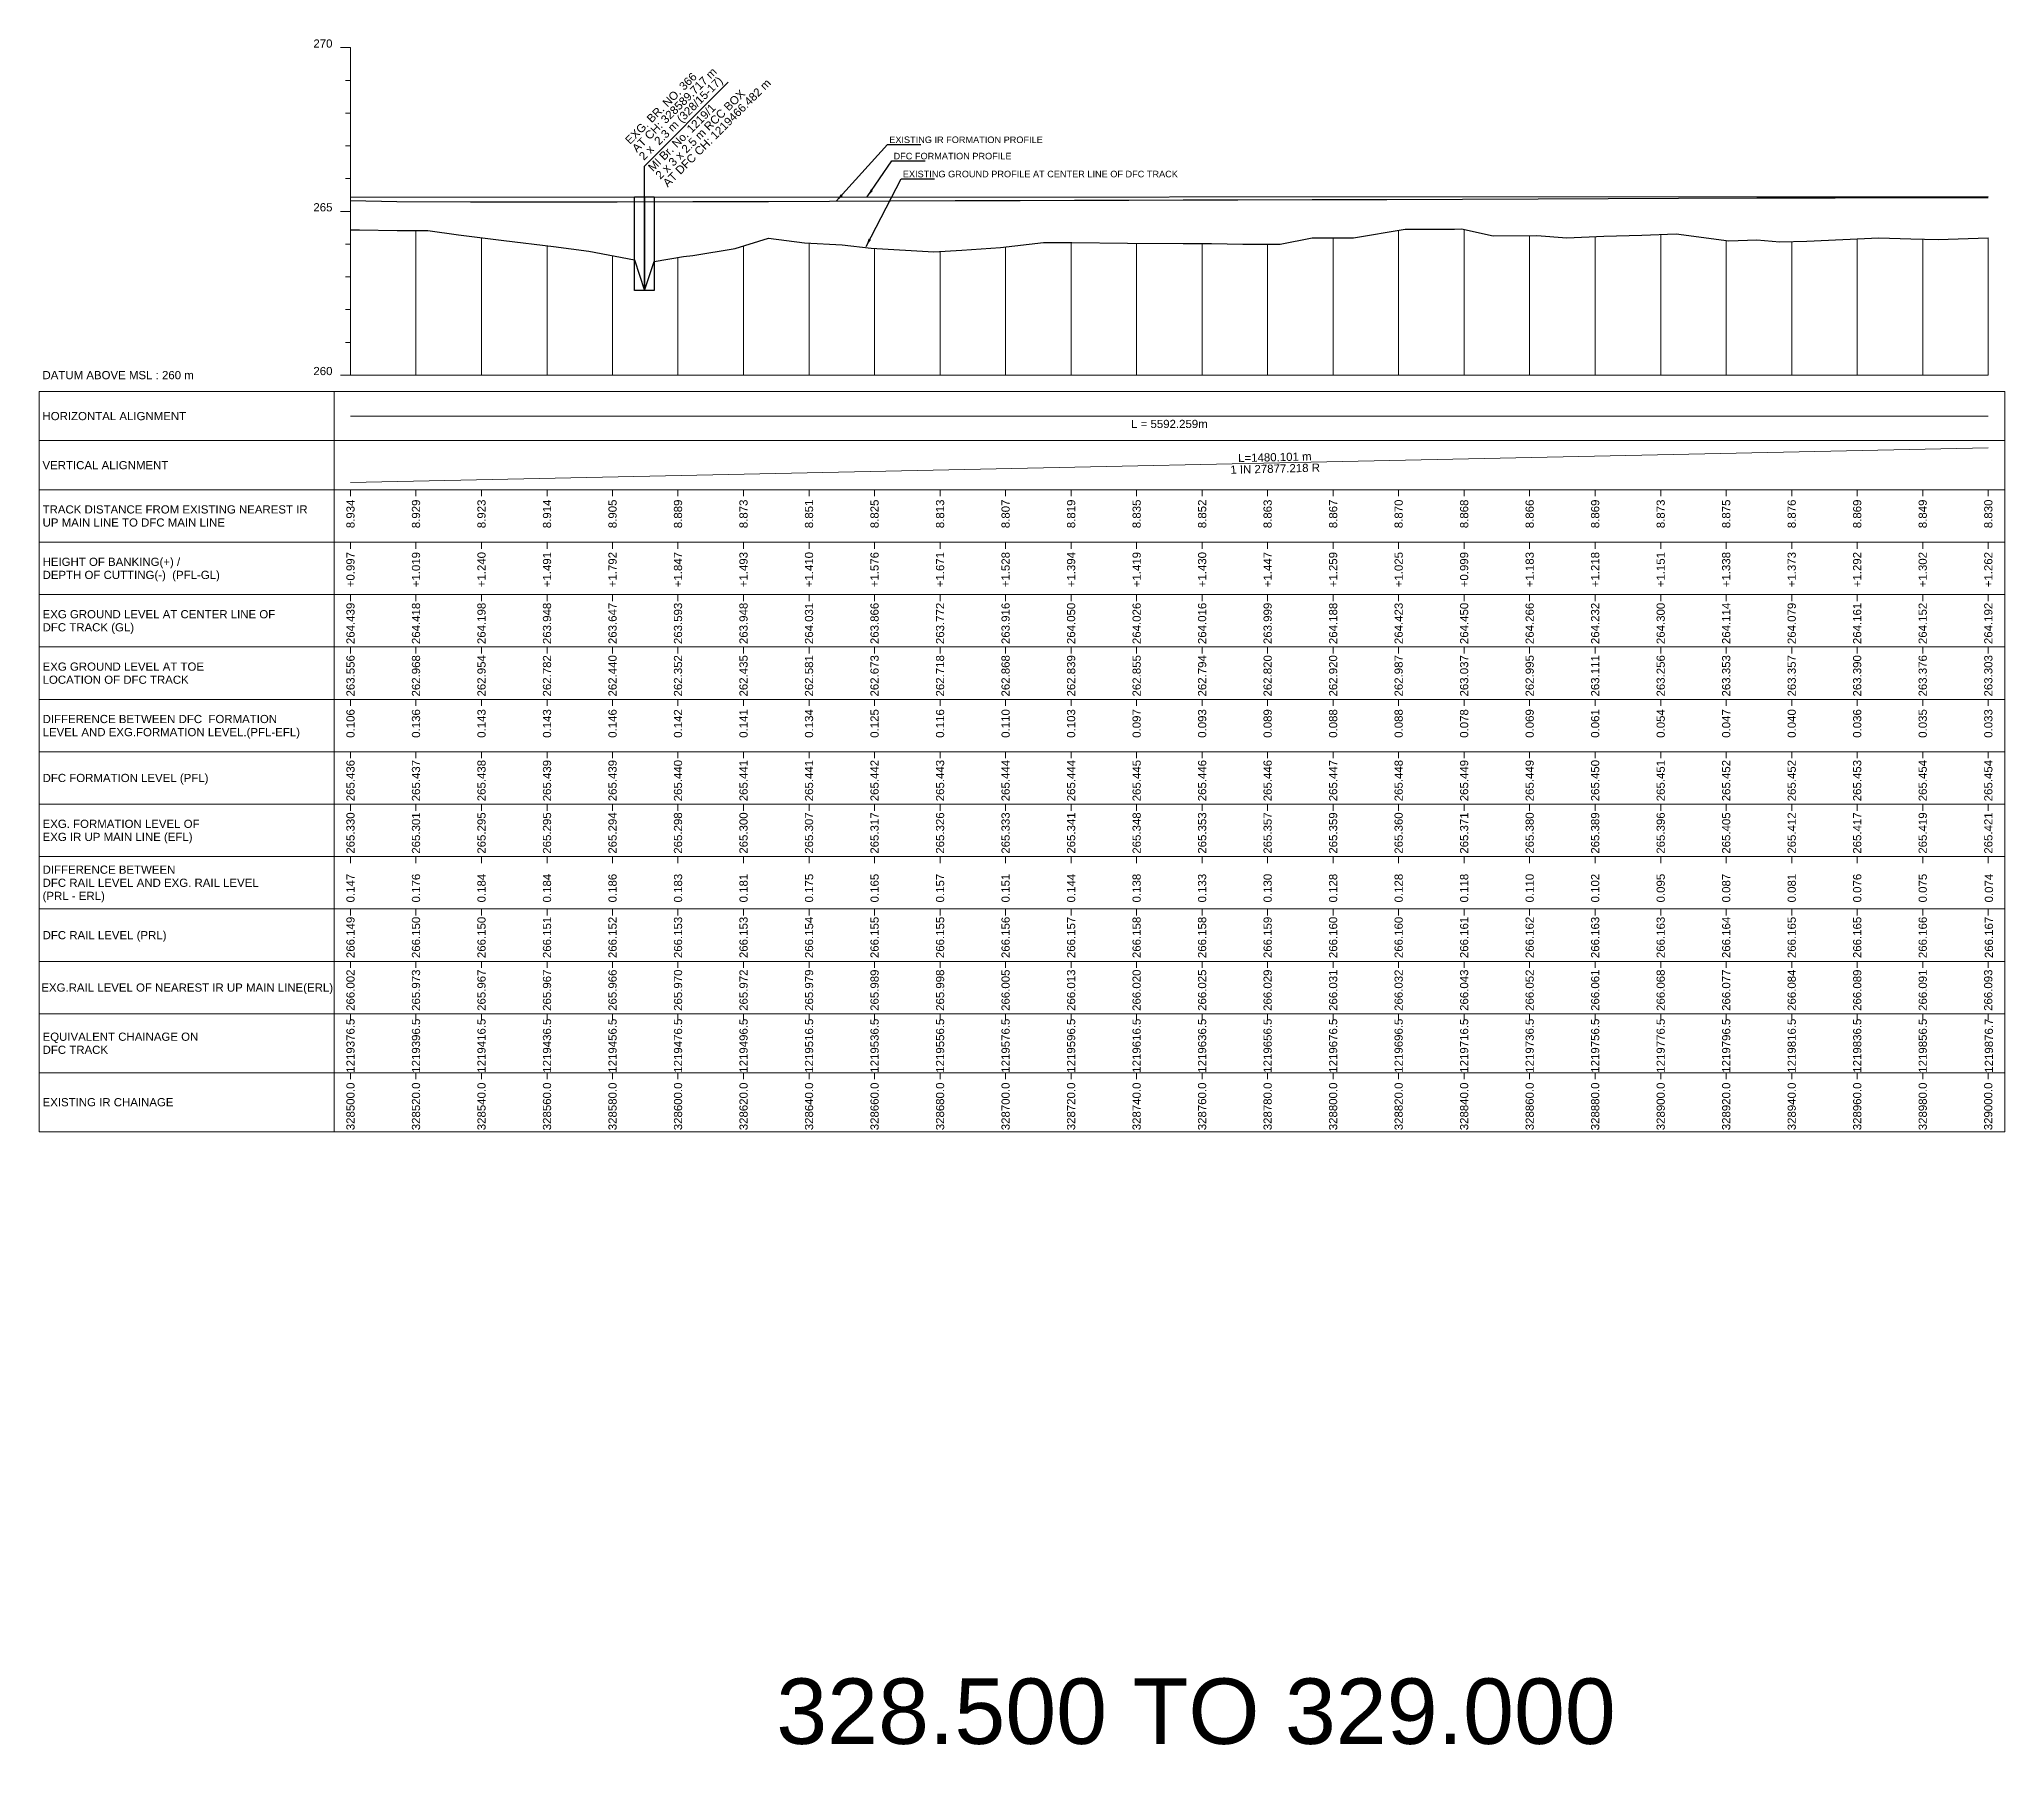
# Model space of a CAD drawing. Header units: metres. Extents: x 2905 to 23505, y -2719 to -1879.
# Drawn here: x 18905 to 19505, y -2428 to -1897 of the extents above; entities that cross this region are included whole.
import ezdxf
from ezdxf.enums import TextEntityAlignment as Align

# ---------------------------------------------------------------- set-up
doc = ezdxf.new("R2010")
doc.units = ezdxf.units.M
doc.header["$MEASUREMENT"] = 0
for name, color, linetype, lineweight in [('LS BRIDGE INDICATION', 10, 'Continuous', 30), ('LS CUT FILL', 10, 'Continuous', 0), ('LS DATUM', 7, 'Continuous', 0), ('LS DATUM X', 7, 'Continuous', 0), ('LS DATUM Y', 7, 'Continuous', 0), ('LS DIFF. EXG.RL & PRO. RL', 10, 'Continuous', 0), ('LS DIFF. PFL & EFL', 10, 'Continuous', 0), ('LS EXG FL', 7, 'Continuous', 0), ('LS EXG GL', 7, 'Continuous', 0), ('LS EXG GL AT PRO TOE', 7, 'Continuous', 0), ('LS EXG IR CH', 7, 'Continuous', 0), ('LS EXG RL', 7, 'Continuous', 0), ('LS EXG. FL', 7, 'Continuous', 0), ('LS EXG. GL', 7, 'Continuous', 0), ('LS EXG. GL AT PRO. TOE', 7, 'Continuous', 0), ('LS EXG. IR CH', 7, 'Continuous', 0), ('LS EXG. RL', 7, 'Continuous', 0), ('LS FRAME', 7, 'Continuous', 0), ('LS HORIZONTAL ALIGNMENT', 10, 'Continuous', 0), ('LS PFL-EFL', 10, 'Continuous', 0), ('LS PRL-ERL', 10, 'Continuous', 0), ('LS PRO FL', 10, 'Continuous', 0), ('LS PRO. CUT & FILL', 10, 'Continuous', 0), ('LS PRO. DFCC CH', 10, 'Continuous', 0), ('LS PRO. FL', 10, 'Continuous', 0), ('LS PRO. RL', 10, 'Continuous', 0), ('LS PROFILE EXG FL', 7, 'Continuous', 25), ('LS PROFILE EXG GL', 7, 'Continuous', 30), ('LS PROFILE PRO FL', 1, 'Continuous', 30), ('LS TICKS', 7, 'Continuous', 0), ('LS TRACK CENTER', 10, 'Continuous', 0), ("LS TRACK CENTER's", 10, 'Continuous', 0), ('LS VERTICAL ALIGNMENT', 10, 'Continuous', 0), ('Profile Grid', 7, 'Continuous', 0)]:
    doc.layers.add(name, color=color, linetype=linetype, lineweight=lineweight)
doc.layers.add("LS BRIDGE'S", color=7, linetype='Continuous')
doc.layers.add('ref text', color=3, linetype='Continuous')
doc.styles.get("Standard").update_dxf_attribs({"font": 'arial.ttf'})
doc.styles.add('Style-Arial', font='arial.ttf')
doc.styles.add('StyleArial', font='arial.ttf')
doc.dimstyles.get("Standard").update_dxf_attribs({"dimtxt": 5, "dimasz": 0.18, "dimexe": 0.18, "dimexo": 0.0625, "dimgap": 0.09, "dimtad": 0, "dimtih": 1, "dimtoh": 1, "dimdec": 4, "dimzin": 0, "dimdsep": 46, "dimtxsty": 'Standard', "dimcen": 0.09, "dimadec": 0, "dimazin": 0, "dimtfac": 1, "dimtdec": 4, "dimtofl": 0, "dimtmove": 0, "dimatfit": 3, "dimfxl": 1, "dimtolj": 1, "dimtzin": 0, "dimarcsym": 0})

msp = doc.modelspace()

# ---------------------------------------------------------------- texts
at = {"layer": "LS BRIDGE'S"}
for s, p in [('EXG. BR. NO. 366 ', (19085.35, -1929.71)), ('AT CH: 328589.717 m', (19087.46, -1932.17)), ('2 x  2.3 m (328/15-17)', (19089.57, -1934.62))]:
    msp.add_text(s, height=2.5, rotation=44.95639, dxfattribs=at).set_placement(p)
at = {"layer": "LS BRIDGE'S", "color": 10}
for s, p in [('2 x 3 x 2.5 m RCC BOX', (19094.6, -1940.38)), ('AT DFC CH: 1219466.482 m', (19096.86, -1942.76)), ('MI Br. No. 1219/1', (19092.34, -1938.01))]:
    msp.add_text(s, height=2.5, rotation=44.95639, dxfattribs=at).set_placement(p)
at = {"layer": 'LS CUT FILL', "lineweight": 0, "style": 'Style-Arial'}
for s, p in [('+0.997', (19000, -2054)), ('+1.019', (19020, -2054)), ('+1.240', (19040, -2054)), ('+1.491', (19060, -2054)), ('+1.792', (19080, -2054)), ('+1.847', (19099.99, -2054)), ('+1.493', (19119.99, -2054)), ('+1.410', (19139.99, -2054)), ('+1.576', (19159.99, -2054)), ('+1.671', (19180, -2054)), ('+1.528', (19200, -2054)), ('+1.394', (19220.01, -2054)), ('+1.419', (19240.01, -2054)), ('+1.430', (19260.01, -2054)), ('+1.447', (19280, -2054)), ('+1.259', (19300, -2054)), ('+1.025', (19320, -2054)), ('+0.999', (19340, -2054)), ('+1.183', (19360, -2054)), ('+1.218', (19380, -2054)), ('+1.151', (19400, -2054)), ('+1.338', (19420, -2054)), ('+1.373', (19440, -2054)), ('+1.292', (19459.99, -2054)), ('+1.302', (19479.99, -2054)), ('+1.262', (19500.03, -2054))]:
    msp.add_text(s, height=2.5, rotation=90, dxfattribs=at).set_placement(p, align=Align.MIDDLE_RIGHT)
at = {"layer": 'LS DATUM', "color": 7, "style": 'StyleArial'}
msp.add_text('DATUM ABOVE MSL : 260 m', height=2.5, rotation=0.00003, dxfattribs=at).set_placement((18905.97, -2000), align=Align.MIDDLE_LEFT)
at = {"layer": 'LS DATUM Y', "color": 7, "lineweight": 0, "style": 'Style-Arial'}
for s, p in [('270', (18994.5, -1900)), ('270', (18994.5, -1900)), ('265', (18994.5, -1950)), ('260', (18994.5, -2000))]:
    msp.add_text(s, height=2.5, dxfattribs=at).set_placement(p, align=Align.RIGHT)
at = {"layer": 'LS DIFF. EXG.RL & PRO. RL', "color": 10, "style": 'StyleArial'}
for s, p in [('DIFFERENCE BETWEEN ', (18906, -2151)), ('DFC RAIL LEVEL AND EXG. RAIL LEVEL ', (18906, -2155)), ('(PRL - ERL)', (18906, -2159))]:
    msp.add_text(s, height=2.5, rotation=0.00003, dxfattribs=at).set_placement(p, align=Align.MIDDLE_LEFT)
at = {"layer": 'LS DIFF. PFL & EFL', "color": 10, "style": 'StyleArial'}
for s, p in [('DIFFERENCE BETWEEN DFC  FORMATION ', (18906, -2105)), ('LEVEL AND EXG.FORMATION LEVEL.(PFL-EFL)', (18906, -2109))]:
    msp.add_text(s, height=2.5, rotation=0.00003, dxfattribs=at).set_placement(p, align=Align.MIDDLE_LEFT)
at = {"layer": 'LS EXG FL', "style": 'StyleArial'}
for s, p in [('EXG. FORMATION LEVEL OF', (18906, -2137)), ('EXG IR UP MAIN LINE (EFL)', (18906, -2141))]:
    msp.add_text(s, height=2.5, rotation=0.00003, dxfattribs=at).set_placement(p, align=Align.MIDDLE_LEFT)
at = {"layer": 'LS EXG GL', "lineweight": 0, "style": 'Style-Arial'}
for s, p in [('264.439', (19000, -2069.5)), ('264.418', (19020, -2069.5)), ('264.198', (19040, -2069.5)), ('263.948', (19060, -2069.5)), ('263.647', (19080, -2069.5)), ('263.593', (19099.99, -2069.5)), ('263.948', (19119.99, -2069.5)), ('264.031', (19139.99, -2069.5)), ('263.866', (19159.99, -2069.5)), ('263.772', (19180, -2069.5)), ('263.916', (19200, -2069.5)), ('264.050', (19220.01, -2069.5)), ('264.026', (19240.01, -2069.5)), ('264.016', (19260.01, -2069.5)), ('263.999', (19280, -2069.5)), ('264.188', (19300, -2069.5)), ('264.423', (19320, -2069.5)), ('264.450', (19340, -2069.5)), ('264.266', (19360, -2069.5)), ('264.232', (19380, -2069.5)), ('264.300', (19400, -2069.5)), ('264.114', (19420, -2069.5)), ('264.079', (19440, -2069.5)), ('264.161', (19459.99, -2069.5)), ('264.152', (19479.99, -2069.5)), ('264.192', (19500.03, -2069.5))]:
    msp.add_text(s, height=2.5, rotation=90, dxfattribs=at).set_placement(p, align=Align.MIDDLE_RIGHT)
at = {"layer": 'LS EXG GL AT PRO TOE', "color": 7, "style": 'StyleArial'}
for s, p in [('EXG GROUND LEVEL AT TOE', (18906, -2089)), ('LOCATION OF DFC TRACK', (18906, -2093))]:
    msp.add_text(s, height=2.5, rotation=0.00003, dxfattribs=at).set_placement(p, align=Align.MIDDLE_LEFT)
at = {"layer": 'LS EXG IR CH', "style": 'Style-Arial'}
for s, p in [('328500.0', (19000, -2216)), ('328520.0', (19020, -2216)), ('328540.0', (19040, -2216)), ('328560.0', (19060, -2216)), ('328580.0', (19080, -2216)), ('328600.0', (19100, -2216)), ('328620.0', (19120, -2216)), ('328640.0', (19140, -2216)), ('328660.0', (19160, -2216)), ('328680.0', (19180, -2216)), ('328700.0', (19200, -2216)), ('328720.0', (19220, -2216)), ('328740.0', (19240, -2216)), ('328760.0', (19260, -2216)), ('328780.0', (19280, -2216)), ('328800.0', (19300, -2216)), ('328820.0', (19320, -2216)), ('328840.0', (19340, -2216)), ('328860.0', (19360, -2216)), ('328880.0', (19380, -2216)), ('328900.0', (19400, -2216)), ('328920.0', (19420, -2216)), ('328940.0', (19440, -2216)), ('328960.0', (19460, -2216)), ('328980.0', (19480, -2216)), ('329000.0', (19500, -2216))]:
    msp.add_text(s, height=2.5, rotation=90, dxfattribs=at).set_placement(p, align=Align.MIDDLE_RIGHT)
at = {"layer": 'LS EXG RL', "style": 'Style-Arial'}
for s, p in [('266.002', (19000, -2181.5)), ('265.973', (19020, -2181.5)), ('265.967', (19040, -2181.5)), ('265.967', (19060, -2181.5)), ('265.966', (19080, -2181.5)), ('265.970', (19100, -2181.5)), ('265.972', (19120, -2181.5)), ('265.979', (19140, -2181.5)), ('265.989', (19160, -2181.5)), ('265.998', (19180, -2181.5)), ('266.005', (19200, -2181.5)), ('266.013', (19220, -2181.5)), ('266.020', (19240, -2181.5)), ('266.025', (19260, -2181.5)), ('266.029', (19280, -2181.5)), ('266.031', (19300, -2181.5)), ('266.032', (19320, -2181.5)), ('266.043', (19340, -2181.5)), ('266.052', (19360, -2181.5)), ('266.061', (19380, -2181.5)), ('266.068', (19400, -2181.5)), ('266.077', (19420, -2181.5)), ('266.084', (19440, -2181.5)), ('266.089', (19460, -2181.5)), ('266.091', (19480, -2181.5)), ('266.093', (19500, -2181.5))]:
    msp.add_text(s, height=2.5, rotation=90, dxfattribs=at).set_placement(p, align=Align.MIDDLE_RIGHT)
at = {"layer": 'LS EXG. FL'}
for s, p in [('265.330', (19000, -2133.5)), ('265.301', (19020, -2133.5)), ('265.295', (19040, -2133.5)), ('265.295', (19060, -2133.5)), ('265.294', (19080, -2133.5)), ('265.298', (19099.99, -2133.5)), ('265.300', (19119.99, -2133.5)), ('265.307', (19139.99, -2133.5)), ('265.317', (19159.99, -2133.5)), ('265.326', (19180, -2133.5)), ('265.333', (19200, -2133.5)), ('265.341', (19220.01, -2133.5)), ('265.348', (19240.01, -2133.5)), ('265.353', (19260.01, -2133.5)), ('265.357', (19280, -2133.5)), ('265.359', (19300, -2133.5)), ('265.360', (19320, -2133.5)), ('265.371', (19340, -2133.5)), ('265.380', (19360, -2133.5)), ('265.389', (19380, -2133.5)), ('265.396', (19400, -2133.5)), ('265.405', (19420, -2133.5)), ('265.412', (19440, -2133.5)), ('265.417', (19459.99, -2133.5)), ('265.419', (19479.99, -2133.5)), ('265.421', (19500.03, -2133.5))]:
    msp.add_text(s, height=2.5, rotation=90, dxfattribs=at).set_placement(p, align=Align.MIDDLE_RIGHT)
at = {"layer": 'LS EXG. GL', "color": 7, "style": 'StyleArial'}
for s, p in [('EXG GROUND LEVEL AT CENTER LINE OF ', (18906, -2073)), ('DFC TRACK (GL)', (18906, -2077))]:
    msp.add_text(s, height=2.5, rotation=0.00003, dxfattribs=at).set_placement(p, align=Align.MIDDLE_LEFT)
at = {"layer": 'LS EXG. GL AT PRO. TOE'}
for s, p in [('263.556', (19000, -2085.5)), ('262.968', (19020, -2085.5)), ('262.954', (19040, -2085.5)), ('262.782', (19060, -2085.5)), ('262.440', (19080, -2085.5)), ('262.352', (19099.99, -2085.5)), ('262.435', (19119.99, -2085.5)), ('262.581', (19139.99, -2085.5)), ('262.673', (19159.99, -2085.5)), ('262.718', (19180, -2085.5)), ('262.868', (19200, -2085.5)), ('262.839', (19220.01, -2085.5)), ('262.855', (19240.01, -2085.5)), ('262.794', (19260.01, -2085.5)), ('262.820', (19280, -2085.5)), ('262.920', (19300, -2085.5)), ('262.987', (19320, -2085.5)), ('263.037', (19340, -2085.5)), ('262.995', (19360, -2085.5)), ('263.111', (19380, -2085.5)), ('263.256', (19400, -2085.5)), ('263.353', (19420, -2085.5)), ('263.357', (19440, -2085.5)), ('263.390', (19459.99, -2085.5)), ('263.376', (19479.99, -2085.5)), ('263.303', (19500.03, -2085.5))]:
    msp.add_text(s, height=2.5, rotation=90, dxfattribs=at).set_placement(p, align=Align.MIDDLE_RIGHT)
at = {"layer": 'LS EXG. IR CH', "style": 'StyleArial'}
msp.add_text('EXISTING IR CHAINAGE', height=2.5, rotation=0.00003, dxfattribs=at).set_placement((18906, -2222), align=Align.MIDDLE_LEFT)
at = {"layer": 'LS EXG. RL', "style": 'StyleArial'}
msp.add_text('EXG.RAIL LEVEL OF NEAREST IR UP MAIN LINE(ERL)', height=2.5, rotation=0.00003, dxfattribs=at).set_placement((18905.61, -2187), align=Align.MIDDLE_LEFT)
at = {"layer": 'LS HORIZONTAL ALIGNMENT', "style": 'StyleArial'}
msp.add_text('HORIZONTAL ALIGNMENT', height=2.5, rotation=0.00003, dxfattribs=at).set_placement((18905.97, -2012.5), align=Align.MIDDLE_LEFT)
at = {"layer": 'LS HORIZONTAL ALIGNMENT', "lineweight": 0, "insert": (19250.01, -2014.92), "char_height": 2.5, "attachment_point": 5, "line_spacing_factor": 0.6, "style": 'Style-Arial'}
msp.add_mtext('L = 5592.259m', dxfattribs=at)
at = {"layer": 'LS PFL-EFL'}
for s, p in [('0.106', (19000, -2102)), ('0.136', (19020, -2102)), ('0.143', (19040, -2102)), ('0.143', (19060, -2102)), ('0.146', (19080, -2102)), ('0.142', (19099.99, -2102)), ('0.141', (19119.99, -2102)), ('0.134', (19139.99, -2102)), ('0.125', (19159.99, -2102)), ('0.116', (19180, -2102)), ('0.110', (19200, -2102)), ('0.103', (19220.01, -2102)), ('0.097', (19240.01, -2102)), ('0.093', (19260.01, -2102)), ('0.089', (19280, -2102)), ('0.088', (19300, -2102)), ('0.088', (19320, -2102)), ('0.078', (19340, -2102)), ('0.069', (19360, -2102)), ('0.061', (19380, -2102)), ('0.054', (19400, -2102)), ('0.047', (19420, -2102)), ('0.040', (19440, -2102)), ('0.036', (19459.99, -2102)), ('0.035', (19479.99, -2102)), ('0.033', (19500.03, -2102))]:
    msp.add_text(s, height=2.5, rotation=90, dxfattribs=at).set_placement(p, align=Align.MIDDLE_RIGHT)
at = {"layer": 'LS PRL-ERL'}
for s, p in [('0.147', (19001.25, -2161)), ('0.176', (19021.25, -2161)), ('0.184', (19041.25, -2161)), ('0.184', (19061.25, -2161)), ('0.186', (19081.25, -2161)), ('0.183', (19101.25, -2161)), ('0.181', (19121.25, -2161)), ('0.175', (19141.25, -2161)), ('0.165', (19161.25, -2161)), ('0.157', (19181.25, -2161)), ('0.151', (19201.25, -2161)), ('0.144', (19221.25, -2161)), ('0.138', (19241.25, -2161)), ('0.133', (19261.25, -2161)), ('0.130', (19281.25, -2161)), ('0.128', (19301.25, -2161)), ('0.128', (19321.25, -2161)), ('0.118', (19341.25, -2161)), ('0.110', (19361.25, -2161)), ('0.102', (19381.25, -2161)), ('0.095', (19401.25, -2161)), ('0.087', (19421.25, -2161)), ('0.081', (19441.25, -2161)), ('0.076', (19461.25, -2161)), ('0.075', (19481.25, -2161)), ('0.074', (19501.45, -2161))]:
    msp.add_text(s, height=2.5, rotation=90, dxfattribs=at).set_placement(p)
at = {"layer": 'LS PRO FL', "lineweight": 0, "style": 'Style-Arial'}
for s, p in [('265.436', (19000, -2117.5)), ('265.437', (19020, -2117.5)), ('265.438', (19040, -2117.5)), ('265.439', (19060, -2117.5)), ('265.439', (19080, -2117.5)), ('265.440', (19099.99, -2117.5)), ('265.441', (19119.99, -2117.5)), ('265.441', (19139.99, -2117.5)), ('265.442', (19159.99, -2117.5)), ('265.443', (19180, -2117.5)), ('265.444', (19200, -2117.5)), ('265.444', (19220.01, -2117.5)), ('265.445', (19240.01, -2117.5)), ('265.446', (19260.01, -2117.5)), ('265.446', (19280, -2117.5)), ('265.447', (19300, -2117.5)), ('265.448', (19320, -2117.5)), ('265.449', (19340, -2117.5)), ('265.449', (19360, -2117.5)), ('265.450', (19380, -2117.5)), ('265.451', (19400, -2117.5)), ('265.452', (19420, -2117.5)), ('265.452', (19440, -2117.5)), ('265.453', (19459.99, -2117.5)), ('265.454', (19479.99, -2117.5)), ('265.454', (19500.03, -2117.5))]:
    msp.add_text(s, height=2.5, rotation=90, dxfattribs=at).set_placement(p, align=Align.MIDDLE_RIGHT)
at = {"layer": 'LS PRO. CUT & FILL', "color": 10, "style": 'StyleArial'}
for s, p in [('HEIGHT OF BANKING(+) /', (18906, -2057)), ('DEPTH OF CUTTING(-)  (PFL-GL)', (18906, -2061))]:
    msp.add_text(s, height=2.5, rotation=0.00003, dxfattribs=at).set_placement(p, align=Align.MIDDLE_LEFT)
at = {"layer": 'LS PRO. DFCC CH', "color": 10, "style": 'Style-Arial'}
for s, p in [('EQUIVALENT CHAINAGE ON ', (18906, -2202)), ('DFC TRACK', (18906, -2206))]:
    msp.add_text(s, height=2.5, rotation=0.00003, dxfattribs=at).set_placement(p, align=Align.MIDDLE_LEFT)
at = {"layer": 'LS PRO. DFCC CH'}
for s, p in [('1219376.5', (19001.25, -2213)), ('1219396.5', (19021.25, -2213)), ('1219416.5', (19041.25, -2213)), ('1219436.5', (19061.25, -2213)), ('1219456.5', (19081.25, -2213)), ('1219476.5', (19101.25, -2213)), ('1219496.5', (19121.25, -2213)), ('1219516.5', (19141.25, -2213)), ('1219536.5', (19161.25, -2213)), ('1219556.5', (19181.25, -2213)), ('1219576.5', (19201.25, -2213)), ('1219596.5', (19221.25, -2213)), ('1219616.5', (19241.25, -2213)), ('1219636.5', (19261.25, -2213)), ('1219656.5', (19281.25, -2213)), ('1219676.5', (19301.25, -2213)), ('1219696.5', (19321.25, -2213)), ('1219716.5', (19341.25, -2213)), ('1219736.5', (19361.25, -2213)), ('1219756.5', (19381.25, -2213)), ('1219776.5', (19401.25, -2213)), ('1219796.5', (19421.25, -2213)), ('1219816.5', (19441.25, -2213)), ('1219836.5', (19461.25, -2213)), ('1219856.5', (19481.25, -2213)), ('1219876.7', (19501.45, -2213))]:
    msp.add_text(s, height=2.5, rotation=90, dxfattribs=at).set_placement(p)
at = {"layer": 'LS PRO. FL', "color": 10, "style": 'StyleArial'}
msp.add_text('DFC FORMATION LEVEL (PFL) ', height=2.5, rotation=0.00003, dxfattribs=at).set_placement((18906, -2123), align=Align.MIDDLE_LEFT)
at = {"layer": 'LS PRO. RL'}
for s, p in [('266.149', (19001.25, -2178)), ('266.150', (19021.25, -2178)), ('266.150', (19041.25, -2178)), ('266.151', (19061.25, -2178)), ('266.152', (19081.25, -2178)), ('266.153', (19101.25, -2178)), ('266.153', (19121.25, -2178)), ('266.154', (19141.25, -2178)), ('266.155', (19161.25, -2178)), ('266.155', (19181.25, -2178)), ('266.156', (19201.25, -2178)), ('266.157', (19221.25, -2178)), ('266.158', (19241.25, -2178)), ('266.158', (19261.25, -2178)), ('266.159', (19281.25, -2178)), ('266.160', (19301.25, -2178)), ('266.160', (19321.25, -2178)), ('266.161', (19341.25, -2178)), ('266.162', (19361.25, -2178)), ('266.163', (19381.25, -2178)), ('266.163', (19401.25, -2178)), ('266.164', (19421.25, -2178)), ('266.165', (19441.25, -2178)), ('266.165', (19461.25, -2178)), ('266.166', (19481.25, -2178)), ('266.167', (19501.45, -2178))]:
    msp.add_text(s, height=2.5, rotation=90, dxfattribs=at).set_placement(p)
at = {"layer": 'LS PRO. RL', "color": 10, "style": 'StyleArial'}
msp.add_text('DFC RAIL LEVEL (PRL)', height=2.5, rotation=0.00003, dxfattribs=at).set_placement((18906, -2171), align=Align.MIDDLE_LEFT)
at = {"layer": 'LS PROFILE EXG FL', "color": 7, "linetype": 'Continuous', "lineweight": 0, "style": 'Style-Arial'}
msp.add_text('EXISTING IR FORMATION PROFILE', height=2, dxfattribs=at).set_placement((19164.48, -1929.14))
at = {"layer": 'LS PROFILE EXG GL', "color": 7, "lineweight": 0, "style": 'Style-Arial'}
msp.add_text('EXISTING GROUND PROFILE AT CENTER LINE OF DFC TRACK', height=2, dxfattribs=at).set_placement((19168.63, -1939.6, 0))
at = {"layer": 'LS PROFILE PRO FL', "style": 'Style-Arial'}
msp.add_text(' DFC FORMATION PROFILE', height=2, dxfattribs=at).set_placement((19165.03, -1934.12, 0))
at = {"layer": 'LS TRACK CENTER'}
for s, p in [('8.934', (19000, -2038)), ('8.929', (19020, -2038)), ('8.923', (19040, -2038)), ('8.914', (19060, -2038)), ('8.905', (19080, -2038)), ('8.889', (19099.99, -2038)), ('8.873', (19119.99, -2038)), ('8.851', (19139.99, -2038)), ('8.825', (19159.99, -2038)), ('8.813', (19180, -2038)), ('8.807', (19200, -2038)), ('8.819', (19220.01, -2038)), ('8.835', (19240.01, -2038)), ('8.852', (19260.01, -2038)), ('8.863', (19280, -2038)), ('8.867', (19300, -2038)), ('8.870', (19320, -2038)), ('8.868', (19340, -2038)), ('8.866', (19360, -2038)), ('8.869', (19380, -2038)), ('8.873', (19400, -2038)), ('8.875', (19420, -2038)), ('8.876', (19440, -2038)), ('8.869', (19459.99, -2038)), ('8.849', (19479.99, -2038)), ('8.830', (19500.03, -2038))]:
    msp.add_text(s, height=2.5, rotation=90, dxfattribs=at).set_placement(p, align=Align.MIDDLE_RIGHT)
at = {"layer": "LS TRACK CENTER's", "color": 10, "style": 'StyleArial'}
for s, p in [('TRACK DISTANCE FROM EXISTING NEAREST IR ', (18906, -2041)), ('UP MAIN LINE TO DFC MAIN LINE', (18906, -2045))]:
    msp.add_text(s, height=2.5, rotation=0.00003, dxfattribs=at).set_placement(p, align=Align.MIDDLE_LEFT)
at = {"layer": 'LS VERTICAL ALIGNMENT', "style": 'StyleArial'}
msp.add_text('VERTICAL ALIGNMENT', height=2.5, rotation=0.00003, dxfattribs=at).set_placement((18905.97, -2027.5), align=Align.MIDDLE_LEFT)
at = {"layer": 'LS VERTICAL ALIGNMENT', "lineweight": 0, "insert": (19282.25, -2026.82), "char_height": 2.5, "attachment_point": 5, "rotation": 1.37848, "line_spacing_factor": 0.84, "style": 'Style-Arial'}
msp.add_mtext('L=1480.101 m\\P1 IN 27877.218 R', dxfattribs=at)
at = {"layer": 'ref text', "color": 3, "insert": (19130, -2418.23), "char_height": 20, "width": 256.3165, "attachment_point": 7, "bg_fill": 3, "box_fill_scale": 1.5, "bg_fill_color": 256, "bg_fill_transparency": 0}
msp.add_mtext('328.500 TO 329.000', dxfattribs=at)

# ---------------------------------------------------------------- linework, layer by layer
at = {"layer": 'LS BRIDGE INDICATION'}
for points in [[(19086.72, -1945.6), (19089.72, -1945.6), (19089.72, -1974.15), (19086.72, -1974.15)], [(19089.72, -1945.6), (19092.72, -1945.6), (19092.72, -1974.15), (19089.72, -1974.15)]]:
    msp.add_lwpolyline(points, close=True, dxfattribs=at)
at = {"layer": "LS BRIDGE'S"}
msp.add_lwpolyline([(19089.72, -1969.93), (19089.72, -1936.15), (19115.26, -1910.6)], dxfattribs=at)
at = {"layer": 'LS DATUM X', "color": 7, "linetype": 'Continuous', "lineweight": 0}
msp.add_line((19000, -2000), (19500.03, -2000), dxfattribs=at)
at = {"layer": 'LS DATUM Y', "color": 7, "linetype": 'Continuous', "lineweight": 0}
for p, q in [((18997, -1900), (19000, -1900)), ((18997, -1900), (19000, -1900)), ((19000, -2000), (19000, -1900)), ((18998.5, -1910), (19000, -1910)), ((18998.5, -1920), (19000, -1920)), ((18998.5, -1930), (19000, -1930)), ((18998.5, -1940), (19000, -1940)), ((18997, -1950), (19000, -1950)), ((18998.5, -1960), (19000, -1960)), ((18998.5, -1970), (19000, -1970)), ((18998.5, -1980), (19000, -1980)), ((18998.5, -1990), (19000, -1990)), ((18997, -2000), (19000, -2000))]:
    msp.add_line(p, q, dxfattribs=at)
at = {"layer": 'LS FRAME'}
for points in [[(18995, -2231), (18905, -2231), (18905, -2005)], [(18905, -2005), (18995, -2005)], [(18995, -2020), (18905, -2020)], [(18995, -2035), (18905, -2035)], [(18995, -2051), (18905, -2051)], [(18905, -2051), (18995, -2051)], [(18995, -2067), (18905, -2067)], [(18905, -2067), (18995, -2067)], [(18995, -2083), (18905, -2083)], [(18905, -2083), (18995, -2083)], [(18995, -2099), (18905, -2099)], [(18995, -2115), (18905, -2115)], [(18905, -2115), (18995, -2115)], [(18995, -2131), (18905, -2131)], [(18905, -2131), (18995, -2131)], [(18995, -2147), (18905, -2147)], [(18905, -2147), (18995, -2147)], [(18995, -2163), (18905, -2163)], [(18905, -2163), (18995, -2163)], [(18995, -2179), (18905, -2179)], [(18995, -2195), (18905, -2195)], [(18995, -2213), (18905, -2213)]]:
    msp.add_lwpolyline(points, dxfattribs=at)
at = {"layer": 'LS FRAME', "color": 7, "linetype": 'Continuous', "lineweight": 0, "flags": 128}
for points in [[(18995, -2020), (19505.03, -2020), (19505.03, -2005), (18995, -2005), (18995, -2020)], [(18995, -2035), (19505.03, -2035), (19505.03, -2020), (18995, -2020), (18995, -2035)], [(18995, -2051), (19505.03, -2051), (19505.03, -2035), (18995, -2035), (18995, -2051)], [(18995, -2067), (19505.03, -2067), (19505.03, -2051), (18995, -2051), (18995, -2067)], [(18995, -2083), (19505.03, -2083), (19505.03, -2067), (18995, -2067), (18995, -2083)], [(18995, -2099), (19505.03, -2099), (19505.03, -2083), (18995, -2083), (18995, -2099)], [(18995, -2115), (19505.03, -2115), (19505.03, -2099), (18995, -2099), (18995, -2115)], [(18995, -2131), (19505.03, -2131), (19505.03, -2115), (18995, -2115), (18995, -2131)], [(18995, -2147), (19505.03, -2147), (19505.03, -2131), (18995, -2131), (18995, -2147)], [(18995, -2163), (19505.03, -2163), (19505.03, -2147), (18995, -2147), (18995, -2163)], [(18995, -2179), (19505.03, -2179), (19505.03, -2163), (18995, -2163), (18995, -2179)], [(18995, -2195), (19505.03, -2195), (19505.03, -2179), (18995, -2179), (18995, -2195)], [(18995, -2213), (19505.03, -2213), (19505.03, -2195), (18995, -2195), (18995, -2213)], [(18995, -2231), (19505.03, -2231), (19505.03, -2213), (18995, -2213), (18995, -2231)]]:
    msp.add_lwpolyline(points, close=True, dxfattribs=at)
at = {"layer": 'LS FRAME', "color": 7, "linetype": 'Continuous', "lineweight": 0}
msp.add_3dface([(18995, -2099), (18915, -2099), (18915, -2099)], dxfattribs=at)
at = {"layer": 'LS HORIZONTAL ALIGNMENT', "lineweight": 0, "flags": 128}
msp.add_lwpolyline([(19000, -2012.5), (19500.03, -2012.5)], dxfattribs=at)
at = {"layer": 'LS PROFILE EXG FL'}
msp.add_lwpolyline([(19000, -1946.7), (19014.19, -1946.96), (19036.6, -1947.05), (19059.01, -1947.04), (19081.43, -1947.06), (19104.52, -1947.01), (19127.62, -1946.99), (19146.22, -1946.89), (19164.82, -1946.8), (19184.62, -1946.71), (19204.43, -1946.65), (19221.03, -1946.58), (19237.64, -1946.53), (19254.25, -1946.48), (19270.86, -1946.44), (19293.62, -1946.4), (19316.4, -1946.41), (19339.48, -1946.29), (19362.55, -1946.18), (19384.01, -1946.09), (19405.47, -1946.01), (19429.4, -1945.91), (19453.32, -1945.83), (19476.36, -1945.81), (19499.4, -1945.79), (19500, -1945.79)], dxfattribs=at)
at = {"layer": 'LS PROFILE EXG GL', "flags": 128}
msp.add_lwpolyline([(19000, -1955.61), (19002.79, -1955.63), (19014.29, -1955.8), (19023.59, -1955.84), (19032.99, -1957.14), (19046.8, -1958.86), (19061.96, -1960.77), (19072.72, -1962.11), (19086.72, -1964.84), (19089.72, -1974.15), (19092.72, -1965.27), (19101.62, -1963.8), (19104.52, -1963.45), (19117.48, -1961.3), (19127.61, -1958.16), (19138.57, -1959.62), (19150.13, -1960.2), (19158.94, -1961.27), (19178.09, -1962.4), (19186.6, -1961.83), (19198.47, -1961.02), (19211.53, -1959.46), (19215.17, -1959.47), (19220.18, -1959.5), (19237.25, -1959.72), (19254.25, -1959.81), (19262.86, -1959.86), (19272.41, -1959.99), (19283.86, -1960.02), (19293.63, -1958.12), (19306.2, -1958.12), (19321.96, -1955.44), (19337.02, -1955.43), (19339.19, -1955.33), (19348.9, -1957.43), (19362.15, -1957.33), (19371.4, -1958.03), (19382.61, -1957.57), (19394.22, -1957.23), (19404.75, -1956.81), (19420.78, -1958.97), (19429.4, -1958.74), (19436.38, -1959.32), (19444.64, -1959.07), (19466.64, -1958.09), (19476.36, -1958.37), (19484.71, -1958.61), (19500.03, -1958.08)], dxfattribs=at)
at = {"layer": 'LS PROFILE PRO FL'}
msp.add_line((19000, -1945.64), (19500.03, -1945.46), dxfattribs=at)
at = {"layer": 'LS TICKS', "color": 7, "linetype": 'Continuous', "lineweight": 0, "flags": 128}
for points in [[(19000, -2037), (19000, -2035)], [(19020, -2037), (19020, -2035)], [(19040, -2037), (19040, -2035)], [(19060, -2037), (19060, -2035)], [(19080, -2037), (19080, -2035)], [(19099.99, -2037), (19099.99, -2035)], [(19119.99, -2037), (19119.99, -2035)], [(19139.99, -2037), (19139.99, -2035)], [(19159.99, -2037), (19159.99, -2035)], [(19180, -2037), (19180, -2035)], [(19200, -2037), (19200, -2035)], [(19220.01, -2037), (19220.01, -2035)], [(19240.01, -2037), (19240.01, -2035)], [(19260.01, -2037), (19260.01, -2035)], [(19280, -2037), (19280, -2035)], [(19300, -2037), (19300, -2035)], [(19320, -2037), (19320, -2035)], [(19340, -2037), (19340, -2035)], [(19360, -2037), (19360, -2035)], [(19380, -2037), (19380, -2035)], [(19400, -2037), (19400, -2035)], [(19420, -2037), (19420, -2035)], [(19440, -2037), (19440, -2035)], [(19459.99, -2037), (19459.99, -2035)], [(19479.99, -2037), (19479.99, -2035)], [(19500.03, -2037), (19500.03, -2035)], [(19000, -2053), (19000, -2051)], [(19020, -2053), (19020, -2051)], [(19040, -2053), (19040, -2051)], [(19060, -2053), (19060, -2051)], [(19080, -2053), (19080, -2051)], [(19099.99, -2053), (19099.99, -2051)], [(19119.99, -2053), (19119.99, -2051)], [(19139.99, -2053), (19139.99, -2051)], [(19159.99, -2053), (19159.99, -2051)], [(19180, -2053), (19180, -2051)], [(19200, -2053), (19200, -2051)], [(19220.01, -2053), (19220.01, -2051)], [(19240.01, -2053), (19240.01, -2051)], [(19260.01, -2053), (19260.01, -2051)], [(19280, -2053), (19280, -2051)], [(19300, -2053), (19300, -2051)], [(19320, -2053), (19320, -2051)], [(19340, -2053), (19340, -2051)], [(19360, -2053), (19360, -2051)], [(19380, -2053), (19380, -2051)], [(19400, -2053), (19400, -2051)], [(19420, -2053), (19420, -2051)], [(19440, -2053), (19440, -2051)], [(19459.99, -2053), (19459.99, -2051)], [(19479.99, -2053), (19479.99, -2051)], [(19500.03, -2053), (19500.03, -2051)], [(19000, -2069), (19000, -2067)], [(19020, -2069), (19020, -2067)], [(19040, -2069), (19040, -2067)], [(19060, -2069), (19060, -2067)], [(19080, -2069), (19080, -2067)], [(19099.99, -2069), (19099.99, -2067)], [(19119.99, -2069), (19119.99, -2067)], [(19139.99, -2069), (19139.99, -2067)], [(19159.99, -2069), (19159.99, -2067)], [(19180, -2069), (19180, -2067)], [(19200, -2069), (19200, -2067)], [(19220.01, -2069), (19220.01, -2067)], [(19240.01, -2069), (19240.01, -2067)], [(19260.01, -2069), (19260.01, -2067)], [(19280, -2069), (19280, -2067)], [(19300, -2069), (19300, -2067)], [(19320, -2069), (19320, -2067)], [(19340, -2069), (19340, -2067)], [(19360, -2069), (19360, -2067)], [(19380, -2069), (19380, -2067)], [(19400, -2069), (19400, -2067)], [(19420, -2069), (19420, -2067)], [(19440, -2069), (19440, -2067)], [(19459.99, -2069), (19459.99, -2067)], [(19479.99, -2069), (19479.99, -2067)], [(19500.03, -2069), (19500.03, -2067)], [(19000, -2085), (19000, -2083)], [(19020, -2085), (19020, -2083)], [(19040, -2085), (19040, -2083)], [(19060, -2085), (19060, -2083)], [(19080, -2085), (19080, -2083)], [(19099.99, -2085), (19099.99, -2083)], [(19119.99, -2085), (19119.99, -2083)], [(19139.99, -2085), (19139.99, -2083)], [(19159.99, -2085), (19159.99, -2083)], [(19180, -2085), (19180, -2083)], [(19200, -2085), (19200, -2083)], [(19220.01, -2085), (19220.01, -2083)], [(19240.01, -2085), (19240.01, -2083)], [(19260.01, -2085), (19260.01, -2083)], [(19280, -2085), (19280, -2083)], [(19300, -2085), (19300, -2083)], [(19320, -2085), (19320, -2083)], [(19340, -2085), (19340, -2083)], [(19360, -2085), (19360, -2083)], [(19380, -2085), (19380, -2083)], [(19400, -2085), (19400, -2083)], [(19420, -2085), (19420, -2083)], [(19440, -2085), (19440, -2083)], [(19459.99, -2085), (19459.99, -2083)], [(19479.99, -2085), (19479.99, -2083)], [(19500.03, -2085), (19500.03, -2083)], [(19000, -2101), (19000, -2099)], [(19020, -2101), (19020, -2099)], [(19040, -2101), (19040, -2099)], [(19060, -2101), (19060, -2099)], [(19080, -2101), (19080, -2099)], [(19099.99, -2101), (19099.99, -2099)], [(19119.99, -2101), (19119.99, -2099)], [(19139.99, -2101), (19139.99, -2099)], [(19159.99, -2101), (19159.99, -2099)], [(19180, -2101), (19180, -2099)], [(19200, -2101), (19200, -2099)], [(19220.01, -2101), (19220.01, -2099)], [(19240.01, -2101), (19240.01, -2099)], [(19260.01, -2101), (19260.01, -2099)], [(19280, -2101), (19280, -2099)], [(19300, -2101), (19300, -2099)], [(19320, -2101), (19320, -2099)], [(19340, -2101), (19340, -2099)], [(19360, -2101), (19360, -2099)], [(19380, -2101), (19380, -2099)], [(19400, -2101), (19400, -2099)], [(19420, -2101), (19420, -2099)], [(19440, -2101), (19440, -2099)], [(19459.99, -2101), (19459.99, -2099)], [(19479.99, -2101), (19479.99, -2099)], [(19500.03, -2101), (19500.03, -2099)], [(19000, -2117), (19000, -2115)], [(19020, -2117), (19020, -2115)], [(19040, -2117), (19040, -2115)], [(19060, -2117), (19060, -2115)], [(19080, -2117), (19080, -2115)], [(19099.99, -2117), (19099.99, -2115)], [(19119.99, -2117), (19119.99, -2115)], [(19139.99, -2117), (19139.99, -2115)], [(19159.99, -2117), (19159.99, -2115)], [(19180, -2117), (19180, -2115)], [(19200, -2117), (19200, -2115)], [(19220.01, -2117), (19220.01, -2115)], [(19240.01, -2117), (19240.01, -2115)], [(19260.01, -2117), (19260.01, -2115)], [(19280, -2117), (19280, -2115)], [(19300, -2117), (19300, -2115)], [(19320, -2117), (19320, -2115)], [(19340, -2117), (19340, -2115)], [(19360, -2117), (19360, -2115)], [(19380, -2117), (19380, -2115)], [(19400, -2117), (19400, -2115)], [(19420, -2117), (19420, -2115)], [(19440, -2117), (19440, -2115)], [(19459.99, -2117), (19459.99, -2115)], [(19479.99, -2117), (19479.99, -2115)], [(19500.03, -2117), (19500.03, -2115)], [(19000, -2133), (19000, -2131)], [(19020, -2133), (19020, -2131)], [(19040, -2133), (19040, -2131)], [(19060, -2133), (19060, -2131)], [(19080, -2133), (19080, -2131)], [(19099.99, -2133), (19099.99, -2131)], [(19119.99, -2133), (19119.99, -2131)], [(19139.99, -2133), (19139.99, -2131)], [(19159.99, -2133), (19159.99, -2131)], [(19180, -2133), (19180, -2131)], [(19200, -2133), (19200, -2131)], [(19220.01, -2133), (19220.01, -2131)], [(19240.01, -2133), (19240.01, -2131)], [(19260.01, -2133), (19260.01, -2131)], [(19280, -2133), (19280, -2131)], [(19300, -2133), (19300, -2131)], [(19320, -2133), (19320, -2131)], [(19340, -2133), (19340, -2131)], [(19360, -2133), (19360, -2131)], [(19380, -2133), (19380, -2131)], [(19400, -2133), (19400, -2131)], [(19420, -2133), (19420, -2131)], [(19440, -2133), (19440, -2131)], [(19459.99, -2133), (19459.99, -2131)], [(19479.99, -2133), (19479.99, -2131)], [(19500.03, -2133), (19500.03, -2131)], [(19000, -2149), (19000, -2147)], [(19020, -2149), (19020, -2147)], [(19040, -2149), (19040, -2147)], [(19060, -2149), (19060, -2147)], [(19080, -2149), (19080, -2147)], [(19099.99, -2149), (19099.99, -2147)], [(19119.99, -2149), (19119.99, -2147)], [(19139.99, -2149), (19139.99, -2147)], [(19159.99, -2149), (19159.99, -2147)], [(19180, -2149), (19180, -2147)], [(19200, -2149), (19200, -2147)], [(19220.01, -2149), (19220.01, -2147)], [(19240.01, -2149), (19240.01, -2147)], [(19260.01, -2149), (19260.01, -2147)], [(19280, -2149), (19280, -2147)], [(19300, -2149), (19300, -2147)], [(19320, -2149), (19320, -2147)], [(19340, -2149), (19340, -2147)], [(19360, -2149), (19360, -2147)], [(19380, -2149), (19380, -2147)], [(19400, -2149), (19400, -2147)], [(19420, -2149), (19420, -2147)], [(19440, -2149), (19440, -2147)], [(19459.99, -2149), (19459.99, -2147)], [(19479.99, -2149), (19479.99, -2147)], [(19500.03, -2149), (19500.03, -2147)], [(19000, -2165), (19000, -2163)], [(19020, -2165), (19020, -2163)], [(19040, -2165), (19040, -2163)], [(19060, -2165), (19060, -2163)], [(19080, -2165), (19080, -2163)], [(19099.99, -2165), (19099.99, -2163)], [(19119.99, -2165), (19119.99, -2163)], [(19139.99, -2165), (19139.99, -2163)], [(19159.99, -2165), (19159.99, -2163)], [(19180, -2165), (19180, -2163)], [(19200, -2165), (19200, -2163)], [(19220.01, -2165), (19220.01, -2163)], [(19240.01, -2165), (19240.01, -2163)], [(19260.01, -2165), (19260.01, -2163)], [(19280, -2165), (19280, -2163)], [(19300, -2165), (19300, -2163)], [(19320, -2165), (19320, -2163)], [(19340, -2165), (19340, -2163)], [(19360, -2165), (19360, -2163)], [(19380, -2165), (19380, -2163)], [(19400, -2165), (19400, -2163)], [(19420, -2165), (19420, -2163)], [(19440, -2165), (19440, -2163)], [(19459.99, -2165), (19459.99, -2163)], [(19479.99, -2165), (19479.99, -2163)], [(19500.03, -2165), (19500.03, -2163)], [(19000, -2181), (19000, -2179)], [(19020, -2181), (19020, -2179)], [(19040, -2181), (19040, -2179)], [(19060, -2181), (19060, -2179)], [(19080, -2181), (19080, -2179)], [(19099.99, -2181), (19099.99, -2179)], [(19119.99, -2181), (19119.99, -2179)], [(19139.99, -2181), (19139.99, -2179)], [(19159.99, -2181), (19159.99, -2179)], [(19180, -2181), (19180, -2179)], [(19200, -2181), (19200, -2179)], [(19220.01, -2181), (19220.01, -2179)], [(19240.01, -2181), (19240.01, -2179)], [(19260.01, -2181), (19260.01, -2179)], [(19280, -2181), (19280, -2179)], [(19300, -2181), (19300, -2179)], [(19320, -2181), (19320, -2179)], [(19340, -2181), (19340, -2179)], [(19360, -2181), (19360, -2179)], [(19380, -2181), (19380, -2179)], [(19400, -2181), (19400, -2179)], [(19420, -2181), (19420, -2179)], [(19440, -2181), (19440, -2179)], [(19459.99, -2181), (19459.99, -2179)], [(19479.99, -2181), (19479.99, -2179)], [(19500.03, -2181), (19500.03, -2179)], [(19000, -2197), (19000, -2195)], [(19020, -2197), (19020, -2195)], [(19040, -2197), (19040, -2195)], [(19060, -2197), (19060, -2195)], [(19080, -2197), (19080, -2195)], [(19099.99, -2197), (19099.99, -2195)], [(19119.99, -2197), (19119.99, -2195)], [(19139.99, -2197), (19139.99, -2195)], [(19159.99, -2197), (19159.99, -2195)], [(19180, -2197), (19180, -2195)], [(19200, -2197), (19200, -2195)], [(19220.01, -2197), (19220.01, -2195)], [(19240.01, -2197), (19240.01, -2195)], [(19260.01, -2197), (19260.01, -2195)], [(19280, -2197), (19280, -2195)], [(19300, -2197), (19300, -2195)], [(19320, -2197), (19320, -2195)], [(19340, -2197), (19340, -2195)], [(19360, -2197), (19360, -2195)], [(19380, -2197), (19380, -2195)], [(19400, -2197), (19400, -2195)], [(19420, -2197), (19420, -2195)], [(19440, -2197), (19440, -2195)], [(19459.99, -2197), (19459.99, -2195)], [(19479.99, -2197), (19479.99, -2195)], [(19500.03, -2197), (19500.03, -2195)], [(19000, -2215), (19000, -2213)], [(19020, -2215), (19020, -2213)], [(19040, -2215), (19040, -2213)], [(19060, -2215), (19060, -2213)], [(19080, -2215), (19080, -2213)], [(19099.99, -2215), (19099.99, -2213)], [(19119.99, -2215), (19119.99, -2213)], [(19139.99, -2215), (19139.99, -2213)], [(19159.99, -2215), (19159.99, -2213)], [(19180, -2215), (19180, -2213)], [(19200, -2215), (19200, -2213)], [(19220.01, -2215), (19220.01, -2213)], [(19240.01, -2215), (19240.01, -2213)], [(19260.01, -2215), (19260.01, -2213)], [(19280, -2215), (19280, -2213)], [(19300, -2215), (19300, -2213)], [(19320, -2215), (19320, -2213)], [(19340, -2215), (19340, -2213)], [(19360, -2215), (19360, -2213)], [(19380, -2215), (19380, -2213)], [(19400, -2215), (19400, -2213)], [(19420, -2215), (19420, -2213)], [(19440, -2215), (19440, -2213)], [(19459.99, -2215), (19459.99, -2213)], [(19479.99, -2215), (19479.99, -2213)], [(19500.03, -2215), (19500.03, -2213)]]:
    msp.add_lwpolyline(points, dxfattribs=at)
at = {"layer": 'LS VERTICAL ALIGNMENT', "linetype": 'Continuous', "lineweight": 0, "flags": 128}
msp.add_lwpolyline([(19000, -2032.75), (19500.03, -2022.25)], dxfattribs=at)
at = {"layer": 'Profile Grid', "linetype": 'Continuous', "lineweight": 0, "flags": 128}
for points in [[(19000, -2000), (19000, -1955.61)], [(19020, -2000), (19020, -1955.82)], [(19320, -2000), (19320, -1955.77)], [(19340, -2000), (19340, -1955.5)], [(19040, -2000), (19040, -1958.02)], [(19060, -2000), (19060, -1960.52)], [(19119.99, -2000), (19119.99, -1960.52)], [(19139.99, -2000), (19139.99, -1959.69)], [(19159.99, -2000), (19159.99, -1961.34)], [(19200, -2000), (19200, -1960.84)], [(19220.01, -2000), (19220.01, -1959.5)], [(19240.01, -2000), (19240.01, -1959.74)], [(19260.01, -2000), (19260.01, -1959.84)], [(19280, -2000), (19280, -1960.01)], [(19300, -2000), (19300, -1958.12)], [(19360, -2000), (19360, -1957.34)], [(19380, -2000), (19380, -1957.68)], [(19400, -2000), (19400, -1957)], [(19420, -2000), (19420, -1958.87)], [(19440, -2000), (19440, -1959.21)], [(19459.99, -2000), (19459.99, -1958.39)], [(19479.99, -2000), (19479.99, -1958.48)], [(19500.03, -2000), (19500.03, -1958.08)], [(19080, -2000), (19080, -1963.53)], [(19099.99, -2000), (19099.99, -1964.07)], [(19180, -2000), (19180, -1962.28)]]:
    msp.add_lwpolyline(points, dxfattribs=at)

msp.set_redraw_order([(e.dxf.handle, doc.entitydb.next_handle()) for e in msp.query("TEXT MTEXT ATTDEF DIMENSION ARC_DIMENSION")])  # texts and dimensions are drawn at this point

# ---------------------------------------------------------------- leaders
at = {"layer": 'LS PROFILE EXG FL', "color": 7, "lineweight": -3}
msp.add_leader([(19148.32, -1946.88), (19163.97, -1929.6), (19174.11, -1929.6)], dimstyle='Standard', override={"dimasz": 2.5, "dimexe": 0.25, "dimexo": 0.25, "dimgap": 0.25, "dimtad": 0, "dimtih": 0, "dimtoh": 0, "dimzin": 11, "dimadec": 4, "dimazin": 3, "dimatfit": 1, "dimfrac": 2, "dimtolj": 0, "dimtzin": 11}, dxfattribs=at)
at = {"layer": 'LS PROFILE EXG GL', "color": 7, "lineweight": -3}
msp.add_leader([(19157.41, -1960.73, 0), (19168.12, -1940.06, 0), (19178.26, -1940.06, 0)], dimstyle='Standard', override={"dimasz": 2.5, "dimexe": 0.25, "dimexo": 0.25, "dimgap": 0.25, "dimtad": 0, "dimtih": 0, "dimtoh": 0, "dimzin": 11, "dimadec": 4, "dimazin": 3, "dimatfit": 1, "dimfrac": 2, "dimtolj": 0, "dimtzin": 11}, dxfattribs=at)
at = {"layer": 'LS PROFILE PRO FL', "lineweight": -3}
msp.add_leader([(19157.75, -1945.58, 0), (19165.31, -1934.58, 0), (19175.45, -1934.58, 0)], dimstyle='Standard', override={"dimasz": 2.5, "dimexe": 0.25, "dimexo": 0.25, "dimgap": 0.25, "dimtad": 0, "dimtih": 0, "dimtoh": 0, "dimzin": 11, "dimadec": 4, "dimazin": 3, "dimatfit": 1, "dimfrac": 2, "dimtolj": 0, "dimtzin": 11}, dxfattribs=at)

doc.saveas('drawing.dxf')
